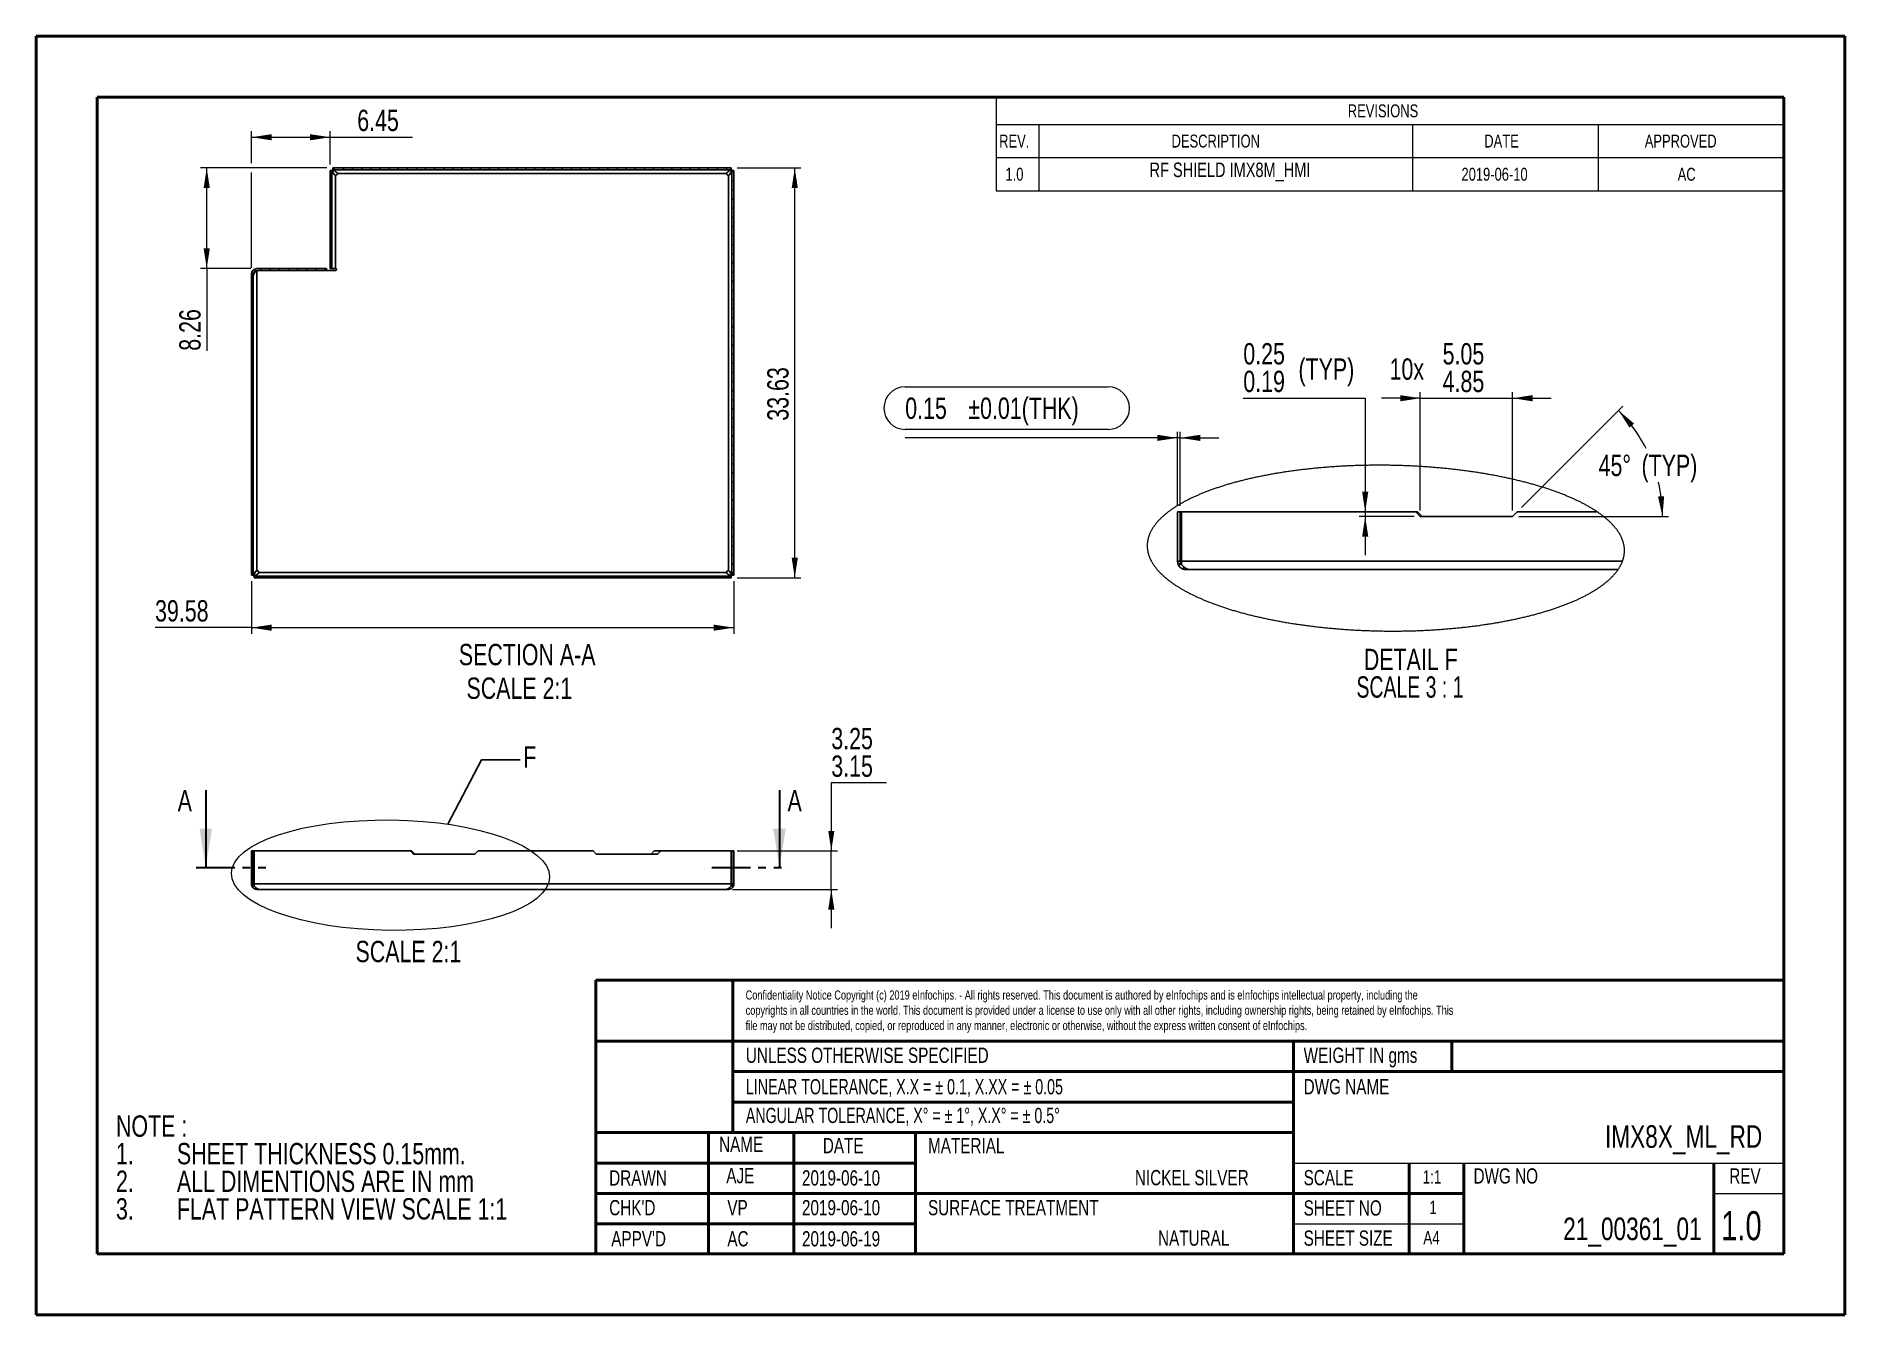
# Model space of a CAD drawing. Header units: millimetres. Extents: x 0 to 297, y 0 to 210.
import ezdxf

# ---------------------------------------------------------------- set-up
doc = ezdxf.new("R2010")
doc.units = ezdxf.units.MM
doc.linetypes.add('PHANTOM', pattern=[12.7, 6.35, -1.27, 1.27, -1.27, 1.27, -1.27])
doc.styles.add('SLDTEXTSTYLE0', font='TXT', dxfattribs={"width": 0.75})
doc.styles.add('SLDTEXTSTYLE1', font='TXT', dxfattribs={"width": 0.698864})
doc.styles.add('SLDTEXTSTYLE2', font='TXT', dxfattribs={"width": 0.697674})
doc.styles.add('SLDTEXTSTYLE3', font='TXT', dxfattribs={"width": 0.681818})
doc.dimstyles.new('SLDDIMSTYLE0', dxfattribs={"dimtxt": 3.5, "dimasz": 3.302, "dimexe": 0, "dimexo": 0.0625, "dimgap": 0.875, "dimtad": 0, "dimtih": 1, "dimtoh": 1, "dimlfac": 0.5, "dimrnd": 1e-09, "dimzin": 12, "dimdsep": 46, "dimtxsty": 'SLDTEXTSTYLE0', "dimsah": 1, "dimcen": 0.09, "dimadec": 0, "dimazin": 3, "dimlim": 1, "dimtp": 0.1, "dimtfac": 1, "dimtmove": 0, "dimatfit": 0, "dimfxl": 1, "dimfrac": 2, "dimtolj": 1, "dimtzin": 12, "dimarcsym": 0})
doc.dimstyles.new('SLDDIMSTYLE1', dxfattribs={"dimtxt": 0.18, "dimasz": 3.302, "dimexe": 0, "dimexo": 0.0625, "dimgap": 0, "dimtad": 0, "dimtih": 1, "dimtoh": 1, "dimdec": 0, "dimrnd": 1e-09, "dimzin": 0, "dimdsep": 46, "dimtxsty": 'Standard', "dimblk1": 'NONE', "dimblk2": 'NONE', "dimsah": 1, "dimcen": 0.09, "dimadec": 0, "dimazin": 0, "dimtfac": 3.302, "dimtdec": 0, "dimtofl": 0, "dimtmove": 0, "dimatfit": 3, "dimldrblk": 'NONE', "dimfxl": 1, "dimfrac": 2, "dimtolj": 1, "dimtzin": 0, "dimarcsym": 0})
doc.dimstyles.new('SLDDIMSTYLE2', dxfattribs={"dimtxt": 3.5, "dimasz": 3.302, "dimexe": 0, "dimexo": 0.0625, "dimgap": 0.875, "dimtad": 1, "dimlfac": 0.5, "dimrnd": 1e-09, "dimzin": 12, "dimdsep": 46, "dimtxsty": 'SLDTEXTSTYLE0', "dimsah": 1, "dimcen": 0.09, "dimadec": 0, "dimazin": 3, "dimtfac": 1, "dimtofl": 0, "dimtmove": 0, "dimatfit": 3, "dimfxl": 1, "dimfrac": 2, "dimtolj": 1, "dimtzin": 12, "dimarcsym": 0})
doc.dimstyles.new('SLDDIMSTYLE3', dxfattribs={"dimtxt": 3.5, "dimasz": 3.302, "dimexe": 0, "dimexo": 0.0625, "dimgap": 0.875, "dimtad": 0, "dimtih": 1, "dimtoh": 1, "dimdec": 4, "dimlfac": 0.333333, "dimzin": 12, "dimdsep": 46, "dimtxsty": 'SLDTEXTSTYLE0', "dimsah": 1, "dimcen": 0.09, "dimazin": 3, "dimtfac": 1, "dimtofl": 0, "dimtmove": 0, "dimatfit": 3, "dimfxl": 1, "dimfrac": 2, "dimtolj": 1, "dimtzin": 12, "dimarcsym": 0})
doc.dimstyles.new('SLDDIMSTYLE4', dxfattribs={"dimtxt": 3.5, "dimasz": 3.302, "dimexe": 0, "dimexo": 0.0625, "dimgap": 0.875, "dimtad": 1, "dimlfac": 0.333333, "dimrnd": 1e-09, "dimzin": 12, "dimdsep": 46, "dimtxsty": 'SLDTEXTSTYLE0', "dimsah": 1, "dimcen": 0.09, "dimadec": 0, "dimazin": 3, "dimlim": 1, "dimtm": 0.2, "dimtfac": 1, "dimtmove": 0, "dimatfit": 0, "dimfxl": 1, "dimfrac": 2, "dimtolj": 1, "dimtzin": 12, "dimarcsym": 0})
doc.dimstyles.new('SLDDIMSTYLE5', dxfattribs={"dimtxt": 3.5, "dimasz": 3.302, "dimexe": 0, "dimexo": 0.0625, "dimgap": 0.875, "dimtad": 0, "dimtih": 1, "dimtoh": 1, "dimlfac": 0.333333, "dimrnd": 1e-09, "dimdsep": 46, "dimtxsty": 'SLDTEXTSTYLE0', "dimsah": 1, "dimcen": 0.09, "dimadec": 0, "dimazin": 2, "dimlim": 1, "dimtm": 0.06, "dimtfac": 1, "dimtmove": 0, "dimatfit": 0, "dimfxl": 1, "dimfrac": 2, "dimtolj": 1, "dimarcsym": 0})
doc.dimstyles.new('SLDDIMSTYLE6', dxfattribs={"dimtxt": 3.5, "dimasz": 3.302, "dimexe": 0, "dimexo": 0.0625, "dimgap": 0.875, "dimtad": 1, "dimlfac": 0.333333, "dimrnd": 1e-09, "dimdsep": 46, "dimtxsty": 'SLDTEXTSTYLE0', "dimsah": 1, "dimcen": 0.09, "dimadec": 0, "dimazin": 2, "dimtol": 1, "dimtp": 0.01, "dimtm": 0.01, "dimtfac": 1, "dimtmove": 0, "dimatfit": 0, "dimfxl": 1, "dimfrac": 2, "dimtolj": 1, "dimarcsym": 0})

msp = doc.modelspace()

# ---------------------------------------------------------------- texts
at = {"color": 7, "linetype": 'Continuous', "lineweight": 0}
for s, insert, char_height, attachment_point, style in [('RF SHIELD IMX8M_HMI', (182.79735, 189.25342), 2.38125, 1, 'SLDTEXTSTYLE0'), ('SECTION A-A', (80.65776, 110.28764), 3.5, 2, 'SLDTEXTSTYLE0'), ('SCALE 2:1', (70.70432, 104.76937), 3.5, 1, 'SLDTEXTSTYLE0'), ('SCALE 2:1', (52.49008, 61.57031), 3.5, 1, 'SLDTEXTSTYLE0'), ('UNLESS OTHERWISE SPECIFIED', (116.55003, 44.04892), 2.5, 1, 'SLDTEXTSTYLE0'), ('WEIGHT IN gms', (208.08826, 44.04892), 2.5, 1, 'SLDTEXTSTYLE0'), ('LINEAR TOLERANCE, X.X = ± 0.1, X.XX = ± 0.05', (116.55003, 38.88854), 2.5, 1, 'SLDTEXTSTYLE1'), ('DWG NAME', (208.08826, 38.88854), 2.5, 1, 'SLDTEXTSTYLE0'), ('ANGULAR TOLERANCE, X° = ± 1°, X.X° = ± 0.5°', (116.55003, 34.17797), 2.5, 1, 'SLDTEXTSTYLE2'), ('IMX8X_ML_RD', (283.35428, 31.31467), 3.7041667, 3, 'SLDTEXTSTYLE0'), ('NAME', (112.15011, 29.43303), 2.5, 1, 'SLDTEXTSTYLE0'), ('DATE', (129.18263, 29.2212), 2.5, 1, 'SLDTEXTSTYLE0'), ('MATERIAL', (146.44174, 29.2212), 2.5, 1, 'SLDTEXTSTYLE0'), ('DRAWN', (94.12136, 23.92296), 2.5, 1, 'SLDTEXTSTYLE0'), ('AJE', (113.33535, 24.29627), 2.5, 1, 'SLDTEXTSTYLE0'), ('2019-06-10', (125.7582, 23.92296), 2.5, 1, 'SLDTEXTSTYLE0'), ('NICKEL SILVER', (180.40129, 23.97055), 2.5, 1, 'SLDTEXTSTYLE0'), ('SCALE', (208.08826, 23.97055), 2.5, 1, 'SLDTEXTSTYLE0'), ('1:1', (227.62401, 23.93892), 2.2, 1, 'SLDTEXTSTYLE0'), ('DWG NO', (235.97345, 24.24231), 2.5, 1, 'SLDTEXTSTYLE0'), ('REV', (277.94068, 24.24231), 2.5, 1, 'SLDTEXTSTYLE0'), ("CHK'D", (94.12136, 19.04401), 2.5, 1, 'SLDTEXTSTYLE0'), ('VP', (113.51349, 19.04401), 2.5, 1, 'SLDTEXTSTYLE0'), ('2019-06-10', (125.7582, 19.04401), 2.5, 1, 'SLDTEXTSTYLE0'), ('SURFACE TREATMENT', (146.44174, 19.04401), 2.5, 1, 'SLDTEXTSTYLE0'), ('SHEET NO', (208.08826, 18.99603), 2.5, 1, 'SLDTEXTSTYLE0'), ('1', (228.7085, 18.93842), 2.2, 1, 'SLDTEXTSTYLE0'), ('21_00361_01', (273.41064, 16.16718), 3.7041667, 3, 'SLDTEXTSTYLE0'), ('1.0', (276.6156, 17.21982), 4.7625, 1, 'SLDTEXTSTYLE0'), ("APPV'D", (94.46072, 13.94105), 2.5, 1, 'SLDTEXTSTYLE0'), ('AC', (113.51349, 13.94105), 2.5, 1, 'SLDTEXTSTYLE0'), ('2019-06-19', (125.7582, 13.94105), 2.5, 1, 'SLDTEXTSTYLE0'), ('NATURAL', (184.19404, 14.05049), 2.5, 1, 'SLDTEXTSTYLE0'), ('SHEET SIZE', (208.08826, 14.05049), 2.5, 1, 'SLDTEXTSTYLE0'), ('A4', (227.72683, 13.96584), 2.2, 1, 'SLDTEXTSTYLE0')]:
    msp.add_mtext(s, dxfattribs=dict(at, insert=insert, char_height=char_height, attachment_point=attachment_point, style=style))
at = {"color": 7, "linetype": 'Continuous', "lineweight": 18, "insert": (80.01095, 93.48574), "char_height": 3.5, "attachment_point": 1, "style": 'SLDTEXTSTYLE0'}
msp.add_mtext('F', dxfattribs=at)
at = {"color": 7, "linetype": 'Continuous', "char_height": 3.5, "attachment_point": 1, "style": 'SLDTEXTSTYLE0'}
for insert in [(23.30328, 86.31257), (123.38953, 86.31257)]:
    msp.add_mtext('A', dxfattribs=dict(at, insert=insert))

# ---------------------------------------------------------------- blocks, each defined once
blk = doc.blocks.new('SW_NOTE_0')
at = {"color": 0, "linetype": 'Continuous', "lineweight": 0, "char_height": 3.5, "attachment_point": 1, "style": 'SLDTEXTSTYLE0'}
for s, insert in [('NOTE :', (0, 4.51)), ('SHEET THICKNESS 0.15mm.', (10, -0.01)), ('1.', (0, -0.01)), ('2.', (0, -4.54)), ('ALL DIMENTIONS ARE IN mm', (10, -4.54)), ('3.', (0, -9.07)), ('FLAT PATTERN VIEW SCALE 1:1', (10, -9.07))]:
    blk.add_mtext(s, dxfattribs=dict(at, insert=insert))
blk = doc.blocks.new('SW_NOTE_1')
at = {"color": 0, "linetype": 'Continuous', "lineweight": 0, "char_height": 1.5, "attachment_point": 1, "style": 'SLDTEXTSTYLE0'}
for s, insert in [('Confidentiality Notice Copyright (c) 2019 eInfochips. - All rights reserved. This document is authored by eInfochips and is eInfochips intellectual property, including the', (0, 1.93)), ('copyrights in all countries in the world. This document is provided under a license to use only with all other rights, including ownership rights, being retained by eInfochips. This', (0, -0.57)), ('file may not be distributed, copied, or reproduced in any manner, electronic or otherwise, without the express written consent of eInfochips.', (0, -3.07))]:
    blk.add_mtext(s, dxfattribs=dict(at, insert=insert))
blk = doc.blocks.new('SW_TABLEANNOTATION_0')
at = {"color": 0, "linetype": 'Continuous', "lineweight": 18}
for p, q in [((0, 0), (0, -15.36)), ((129.29, 0), (0, 0)), ((129.29, -15.36), (129.29, 0)), ((0, -4.49), (129.29, -4.49)), ((6.99, -4.49), (6.99, -9.92)), ((68.33, -4.49), (68.33, -9.92)), ((98.81, -4.49), (98.81, -9.92)), ((0, -9.92), (129.29, -9.92)), ((6.99, -9.92), (6.99, -15.36)), ((68.33, -9.92), (68.33, -15.36)), ((98.81, -9.92), (98.81, -15.36)), ((0, -15.36), (129.29, -15.36))]:
    blk.add_line(p, q, dxfattribs=at)
at = {"color": 0, "linetype": 'Continuous', "lineweight": 18, "attachment_point": 1, "style": 'SLDTEXTSTYLE0'}
for s, insert, char_height in [('REVISIONS', (57.72, -1.19), 2.117), ('REV.', (0.5, -6.15), 2.117), ('DESCRIPTION', (28.8, -6.15), 2.1167), ('DATE', (80.12, -6.15), 2.117), ('APPROVED', (106.46, -6.15), 2.117), ('1.0', (1.54, -11.59), 2.117), ('2019-06-10', (76.38, -11.59), 2.117), ('AC', (111.86, -11.59), 2.117)]:
    blk.add_mtext(s, dxfattribs=dict(at, insert=insert, char_height=char_height))
blk = doc.blocks.new('_D')
at = {"color": 7, "linetype": 'Continuous', "lineweight": 18}
for p, q in [((139.62, 87.47), (130.57, 87.47)), ((130.57, 87.47), (130.57, 76.31)), ((115.13, 76.31), (131.57, 76.31)), ((130.57, 70.01), (130.57, 76.31)), ((114.37, 70.01), (131.57, 70.01)), ((130.57, 70.01), (130.57, 63.66))]:
    blk.add_line(p, q, dxfattribs=at)
for points in [[(130.57, 76.31), (131.08, 79.61), (130.07, 79.61)], [(130.57, 70.01), (130.07, 66.71), (131.08, 66.71)]]:
    blk.add_solid(points, dxfattribs=at)
at = {"color": 7, "linetype": 'Continuous', "lineweight": 18, "char_height": 3.5, "attachment_point": 1, "style": 'SLDTEXTSTYLE0'}
for s, insert in [('3.25', (130.57, 96.51)), ('3.15', (130.57, 91.98))]:
    blk.add_mtext(s, dxfattribs=dict(at, insert=insert))
blk = doc.blocks.new('_None')
blk = doc.blocks.new('_D_1')
at = {"color": 7, "linetype": 'Continuous', "lineweight": 18}
for p, q in [((35.42, 120.55), (35.42, 111.95)), ((114.57, 120.55), (114.57, 111.95)), ((35.42, 112.95), (19.59, 112.95)), ((35.42, 112.95), (114.57, 112.95))]:
    blk.add_line(p, q, dxfattribs=at)
for points in [[(35.42, 112.95), (38.72, 112.44), (38.72, 113.45)], [(114.57, 112.95), (111.27, 113.45), (111.27, 112.44)]]:
    blk.add_solid(points, dxfattribs=at)
at = {"color": 7, "linetype": 'Continuous', "lineweight": 18, "insert": (19.59, 117.46), "char_height": 3.5, "attachment_point": 1, "style": 'SLDTEXTSTYLE0'}
blk.add_mtext('39.58', dxfattribs=at)
blk = doc.blocks.new('_D_2')
at = {"color": 7, "linetype": 'Continuous', "lineweight": 18}
for p, q in [((115.13, 188.37), (125.57, 188.37)), ((124.57, 121.1), (124.57, 188.37)), ((115.13, 121.1), (125.57, 121.1))]:
    blk.add_line(p, q, dxfattribs=at)
for points in [[(124.57, 188.37), (124.07, 185.06), (125.08, 185.06)], [(124.57, 121.1), (125.08, 124.41), (124.07, 124.41)]]:
    blk.add_solid(points, dxfattribs=at)
at = {"color": 7, "linetype": 'Continuous', "lineweight": 18, "insert": (120.06, 146.9), "char_height": 3.5, "attachment_point": 1, "rotation": 90, "style": 'SLDTEXTSTYLE0'}
blk.add_mtext('33.63', dxfattribs=at)
blk = doc.blocks.new('_D_3')
at = {"color": 7, "linetype": 'Continuous', "lineweight": 18}
for p, q in [((47.76, 188.37), (27.07, 188.37)), ((28.07, 171.86), (28.07, 188.37)), ((35.32, 171.86), (27.07, 171.86)), ((28.07, 171.86), (28.07, 158.38))]:
    blk.add_line(p, q, dxfattribs=at)
for points in [[(28.07, 188.37), (27.56, 185.06), (28.58, 185.06)], [(28.07, 171.86), (28.58, 175.16), (27.56, 175.16)]]:
    blk.add_solid(points, dxfattribs=at)
at = {"color": 7, "linetype": 'Continuous', "lineweight": 18, "insert": (23.56, 158.38), "char_height": 3.5, "attachment_point": 1, "rotation": 90, "style": 'SLDTEXTSTYLE0'}
blk.add_mtext('8.26', dxfattribs=at)
blk = doc.blocks.new('_D_4')
at = {"color": 7, "linetype": 'Continuous', "lineweight": 18}
for p, q in [((35.42, 189.13), (35.42, 194.41)), ((35.42, 193.41), (48.32, 193.41)), ((48.32, 188.92), (48.32, 194.41)), ((48.32, 193.41), (61.82, 193.41)), ((35.42, 171.96), (35.42, 187.6))]:
    blk.add_line(p, q, dxfattribs=at)
for points in [[(35.42, 193.41), (38.72, 192.9), (38.72, 193.91)], [(48.32, 193.41), (45.02, 193.91), (45.02, 192.9)]]:
    blk.add_solid(points, dxfattribs=at)
at = {"color": 7, "linetype": 'Continuous', "lineweight": 18, "insert": (52.77, 197.92), "char_height": 3.5, "attachment_point": 1, "style": 'SLDTEXTSTYLE0'}
blk.add_mtext('6.45', dxfattribs=at)
blk = doc.blocks.new('_D_5')
at = {"color": 7, "linetype": 'Continuous', "lineweight": 18}
for p, q in [((243.85, 132.65), (260.48, 149.29)), ((243.39, 131.19), (267.98, 131.19))]:
    blk.add_line(p, q, dxfattribs=at)
for start, end in [(27.0145, 45), (0, 13.1918)]:
    blk.add_arc((242.39, 131.19), 24.58, start, end, dxfattribs=at)
for points in [[(259.77, 148.58), (261.57, 145.76), (262.33, 146.43)], [(266.98, 131.19), (267.26, 134.52), (266.25, 134.46)]]:
    blk.add_solid(points, dxfattribs=at)
at = {"color": 7, "linetype": 'Continuous', "lineweight": 18, "char_height": 3.5, "attachment_point": 1, "style": 'SLDTEXTSTYLE0'}
for s, insert in [('45°', (256.5, 141.32)), ('(TYP)', (263.54, 141.32))]:
    blk.add_mtext(s, dxfattribs=dict(at, insert=insert))
blk = doc.blocks.new('_D_6')
at = {"color": 7, "linetype": 'Continuous', "lineweight": 18}
for p, q in [((227.24, 132.19), (227.24, 151.59)), ((242.39, 132.19), (242.39, 151.59)), ((227.24, 150.59), (220.89, 150.59)), ((227.24, 150.59), (242.39, 150.59)), ((242.39, 150.59), (248.74, 150.59))]:
    blk.add_line(p, q, dxfattribs=at)
for points in [[(227.24, 150.59), (223.94, 151.1), (223.94, 150.08)], [(242.39, 150.59), (245.69, 150.08), (245.69, 151.1)]]:
    blk.add_solid(points, dxfattribs=at)
at = {"color": 7, "linetype": 'Continuous', "lineweight": 18, "char_height": 3.5, "attachment_point": 1, "style": 'SLDTEXTSTYLE0'}
for s, insert in [('5.05', (230.9, 159.63)), ('10x', (222.19, 157.12)), ('4.85', (230.9, 155.1))]:
    blk.add_mtext(s, dxfattribs=dict(at, insert=insert))
blk = doc.blocks.new('_D_7')
at = {"color": 7, "linetype": 'Continuous', "lineweight": 18}
for p, q in [((198.19, 150.59), (218.19, 150.59)), ((218.19, 150.59), (218.19, 131.94)), ((226.24, 131.19), (217.19, 131.19)), ((218.19, 131.94), (218.19, 131.19)), ((218.19, 131.19), (218.19, 124.84))]:
    blk.add_line(p, q, dxfattribs=at)
for points in [[(218.19, 131.94), (218.7, 135.25), (217.69, 135.25)], [(218.19, 131.19), (217.69, 127.89), (218.7, 127.89)]]:
    blk.add_solid(points, dxfattribs=at)
at = {"color": 7, "linetype": 'Continuous', "lineweight": 18, "char_height": 3.5, "attachment_point": 1, "style": 'SLDTEXTSTYLE0'}
for s, insert in [('0.25', (198.19, 159.63)), ('0.19', (198.19, 155.1)), ('(TYP)', (207.24, 157.12))]:
    blk.add_mtext(s, dxfattribs=dict(at, insert=insert))
blk = doc.blocks.new('_D_8')
at = {"color": 7, "linetype": 'Continuous', "lineweight": 18}
for p, q in [((142.7, 152.46), (176.03, 152.46)), ((176.03, 145.48), (142.7, 145.48)), ((187.37, 144.09), (142.7, 144.09)), ((187.37, 132.94), (187.37, 145.09)), ((187.82, 144.09), (187.37, 144.09)), ((187.82, 132.94), (187.82, 145.09)), ((187.82, 144.09), (194.17, 144.09))]:
    blk.add_line(p, q, dxfattribs=at)
for centre, start, end in [((142.7, 148.97), 90, 270), ((176.03, 148.97), 270, 90)]:
    blk.add_arc(centre, 3.49, start, end, dxfattribs=at)
for points in [[(187.37, 144.09), (184.07, 144.59), (184.07, 143.58)], [(187.82, 144.09), (191.12, 143.58), (191.12, 144.59)]]:
    blk.add_solid(points, dxfattribs=at)
at = {"color": 7, "linetype": 'Continuous', "lineweight": 18, "char_height": 3.5, "attachment_point": 1, "style": 'SLDTEXTSTYLE0'}
for s, insert in [('0.15', (142.7, 150.7)), ('±0.01(THK)', (153.06, 150.7))]:
    blk.add_mtext(s, dxfattribs=dict(at, insert=insert))
blk = doc.blocks.new('SW_NOTE_2')
at = {"color": 0, "linetype": 'Continuous', "lineweight": 0, "char_height": 3.5, "attachment_point": 2}
for s, insert, style in [('DETAIL F', (9.02, 4.51), 'SLDTEXTSTYLE0'), ('SCALE 3 : 1', (8.89, -0.01), 'SLDTEXTSTYLE3')]:
    blk.add_mtext(s, dxfattribs=dict(at, insert=insert, style=style))

# ---------------------------------------------------------------- dimensions: what is measured, and where the dimension line sits
at = {"color": 7, "linetype": 'Continuous', "lineweight": 18}
for base, p1, p2, picture, middle in [((48.31986, 193.40502), (35.41666, 170.95636), (48.31986, 187.92494), '_D_4', (57.29131, 193.40502)), ((114.57324, 112.9458), (35.41666, 121.54618), (114.57324, 121.54618), '_D_1', (25.41161, 112.9458))]:
    dim = msp.add_linear_dim(base=base, p1=p1, p2=p2, dimstyle='SLDDIMSTYLE2', dxfattribs=at)
    dim.commit()
    dim.dimension.update_dxf_attribs({"geometry": picture, "text_midpoint": middle, "dimtype": 160})
for base, p1, p2, dimstyle, picture, middle in [((28.068214904, 188.3663579824), (36.3166602788, 171.8563579824), (48.7612816556, 188.3663579824), 'SLDDIMSTYLE2', '_D_3', (28.068214904, 162.9063897831)), ((124.57324, 188.36636), (114.13182, 121.10476), (114.13182, 188.36636), 'SLDDIMSTYLE2', '_D_2', (124.57324, 152.71974)), ((130.57329, 76.31257), (113.37324, 70.01257), (114.13182, 76.31257), 'SLDDIMSTYLE0', '_D', (130.57329, 91.99503))]:
    dim = msp.add_linear_dim(base=base, p1=p1, p2=p2, angle=90, dimstyle=dimstyle, dxfattribs=at)
    dim.commit()
    dim.dimension.update_dxf_attribs({"geometry": picture, "text_midpoint": middle, "dimtype": 160})
dim = msp.add_linear_dim(base=(218.1947, 131.19486), p1=(226.49067, 131.94486), p2=(227.24067, 131.19486), angle=90, text='<>(TYP)', dimstyle='SLDDIMSTYLE5', dxfattribs=at)
dim.commit()
dim.dimension.update_dxf_attribs({"geometry": '_D_7', "text_midpoint": (218.1947, 155.11566), "dimtype": 160})
for base, p1, p2, text, dimstyle, picture, middle in [((242.39067, 150.58998), (227.24067, 131.19486), (242.39067, 131.19486), '10x <>', 'SLDDIMSTYLE4', '_D_6', (231.07164, 150.58998)), ((187.37037, 144.08549), (187.82037, 131.94486), (187.37037, 131.94486), '<>(THK)', 'SLDDIMSTYLE6', '_D_8', (159.36279, 144.08549))]:
    dim = msp.add_linear_dim(base=base, p1=p1, p2=p2, text=text, dimstyle=dimstyle, dxfattribs=at)
    dim.commit()
    dim.dimension.update_dxf_attribs({"geometry": picture, "text_midpoint": middle, "dimtype": 160})
dim = msp.add_angular_dim_2l(base=(266.81258, 134.0188), line1=((227.24067, 131.19486), (242.39067, 131.19486)), line2=((243.14067, 131.94486), (242.39067, 131.19486)), text='<>(TYP)', dimstyle='SLDDIMSTYLE3', dxfattribs=at)
dim.commit()
dim.dimension.update_dxf_attribs({"geometry": '_D_5', "text_midpoint": (265.49988, 139.58347), "dimtype": 162})

# ---------------------------------------------------------------- hatches: boundary and pattern name
at = {"linetype": 'Continuous', "lineweight": 18}
h = msp.add_hatch(dxfattribs=at)
h.set_pattern_fill('ANSI31', scale=0.333333, style=0)
h.paths.add_polyline_path([(48.61986, 171.85636), (48.61986, 187.92494), (48.31986, 187.92494), (48.31986, 171.85636)], flags=0)
h = msp.add_hatch(dxfattribs=at)
h.set_pattern_fill('ANSI31', scale=0.333333, style=0)
h.paths.add_polyline_path([(48.76128, 188.06636), (114.13182, 188.06636), (114.13182, 188.36636), (48.76128, 188.36636)], flags=0)
h = msp.add_hatch(dxfattribs=at)
h.set_pattern_fill('ANSI31', scale=0.333333, style=0)
h.paths.add_polyline_path([(114.27324, 187.92494), (114.27324, 121.54618), (114.57324, 121.54618), (114.57324, 187.92494)], flags=0)
h = msp.add_hatch(dxfattribs=at)
h.set_pattern_fill('ANSI31', scale=0.333333, style=0)
edge = h.paths.add_edge_path(flags=0)
edge.add_line((35.41666, 121.54618), (35.71666, 121.54618))
edge.add_line((35.71666, 121.54618), (35.71666, 170.95636))
edge.add_arc((36.31666, 170.95636), 0.6, 90, 180, ccw=False)
edge.add_line((36.31666, 171.55636), (47.71666, 171.55636))
edge.add_line((47.71666, 171.55636), (47.71666, 171.85636))
edge.add_line((47.71666, 171.85636), (36.31666, 171.85636))
edge.add_arc((36.31666, 170.95636), 0.9, 90, 180)
edge.add_line((35.41666, 170.95636), (35.41666, 121.54618))
h = msp.add_hatch(dxfattribs=at)
h.set_pattern_fill('ANSI31', scale=0.333333, style=0)
h.paths.add_polyline_path([(114.13182, 121.40476), (35.85808, 121.40476), (35.85808, 121.10476), (114.13182, 121.10476)], flags=0)

# ---------------------------------------------------------------- linework, layer by layer
at = {"color": 7, "linetype": 'Continuous', "lineweight": 50}
for p, q in [((0.07884, 0.21478), (0.07884, 209.98711)), ((0.07884, 209.98711), (296.90716, 209.98711)), ((296.90716, 0.21478), (296.90716, 209.98711)), ((10.07884, 10.21478), (10.07884, 199.98711)), ((10.07884, 199.98711), (286.90716, 199.98711)), ((286.90716, 199.98711), (286.90716, 10.21478)), ((91.90716, 55.12093), (286.90716, 55.12093)), ((91.90716, 55.12093), (91.90716, 10.12093)), ((114.40716, 55.12093), (114.40716, 30.12538)), ((91.93914, 45.12093), (286.90716, 45.12093)), ((206.40395, 45.12093), (206.40716, 10.21478)), ((232.40395, 45.12093), (232.40395, 40.12093)), ((114.40716, 40.12093), (286.90716, 40.12093)), ((114.40716, 35.12093), (206.40487, 35.12093)), ((91.93914, 30.12093), (206.40533, 30.1436)), ((110.42821, 30.12459), (110.40716, 10.21478)), ((124.40716, 30.13679), (124.40716, 10.21478)), ((144.40716, 30.14558), (144.40716, 10.21478)), ((91.93914, 25.12093), (144.40716, 25.12093)), ((225.40716, 25.12093), (225.40716, 10.21478)), ((234.40716, 25.12093), (234.40716, 10.21478)), ((275.40716, 25.12093), (275.40716, 10.21478)), ((91.93914, 20.12093), (234.40716, 20.12093)), ((91.93914, 15.12093), (144.40716, 15.12093)), ((10.07884, 10.21478), (286.90716, 10.21478)), ((286.90716, 10.21478), (262.81663, 10.21478)), ((0.07884, 0.21478), (296.90716, 0.21478))]:
    msp.add_line(p, q, dxfattribs=at)
at = {"color": 7, "linetype": 'Continuous', "lineweight": 25}
for p, q in [((48.61986, 187.92494), (48.31986, 187.92494)), ((48.31986, 171.85636), (48.31986, 187.92494)), ((48.61986, 171.85636), (48.61986, 187.92494)), ((48.76128, 188.06636), (48.76128, 188.36636)), ((48.76128, 188.36636), (114.13182, 188.36636)), ((48.76128, 188.06636), (114.13182, 188.06636)), ((49.21986, 171.85636), (49.21986, 187.16636)), ((49.51986, 187.46636), (113.37324, 187.46636)), ((113.67324, 187.16636), (113.67324, 122.30476)), ((114.13182, 188.06636), (114.13182, 188.36636)), ((114.27324, 187.92494), (114.27324, 121.54618)), ((114.27324, 187.92494), (114.57324, 187.92494)), ((114.57324, 187.92494), (114.57324, 121.54618)), ((35.41666, 170.95636), (35.41666, 121.54618)), ((35.71666, 170.95636), (35.71666, 121.54618)), ((47.71666, 171.85636), (36.31666, 171.85636)), ((47.71666, 171.55636), (36.31666, 171.55636)), ((36.31666, 122.30476), (36.31666, 171.55636)), ((47.71666, 171.55636), (47.71666, 171.85636)), ((49.21986, 171.55636), (47.71666, 171.55636)), ((48.31986, 171.85636), (48.61986, 171.85636)), ((48.61986, 171.85636), (49.21986, 171.85636)), ((187.82037, 131.94486), (187.37037, 131.94486)), ((187.37037, 131.94486), (187.37037, 123.84486)), ((187.82037, 123.84486), (187.82037, 131.94486)), ((188.0325, 131.94486), (187.82037, 131.94486)), ((188.0325, 131.94486), (226.49067, 131.94486)), ((188.0325, 123.84486), (188.0325, 131.94486)), ((227.24067, 131.19486), (226.49067, 131.94486)), ((226.79067, 131.94486), (226.49067, 131.94486)), ((227.54067, 131.19486), (226.79067, 131.94486)), ((227.24067, 131.19486), (242.39067, 131.19486)), ((242.39067, 131.19486), (243.14067, 131.94486)), ((243.14067, 131.94486), (256.28272, 131.94486)), ((113.37324, 122.00476), (36.61666, 122.00476)), ((187.37037, 123.84486), (187.82037, 123.84486)), ((187.47364, 123.32702), (187.37037, 123.84486)), ((187.47364, 123.32702), (187.88921, 123.49964)), ((187.52783, 123.21212), (187.47364, 123.32702)), ((187.52783, 123.21212), (187.92534, 123.42304)), ((187.88921, 123.49964), (187.82037, 123.84486)), ((187.96057, 123.84486), (187.85613, 124.16306)), ((187.87367, 123.84486), (187.96057, 123.84486)), ((187.92534, 123.42304), (187.88921, 123.49964)), ((188.02013, 123.84486), (187.96057, 123.84486)), ((260.41637, 123.84486), (188.0325, 123.84486)), ((188.0325, 123.84486), (188.0325, 123.32702)), ((188.0325, 123.32702), (188.13841, 123.21212)), ((188.3436, 122.5485), (188.46919, 122.98062)), ((188.72036, 122.49486), (188.72036, 122.72462)), ((189.17037, 122.49486), (188.72036, 122.49486)), ((259.70366, 122.49486), (189.17037, 122.49486)), ((35.71666, 121.54618), (35.41666, 121.54618)), ((35.85808, 121.40476), (35.85808, 121.10476)), ((114.13182, 121.40476), (35.85808, 121.40476)), ((114.13182, 121.10476), (35.85808, 121.10476)), ((114.13182, 121.40476), (114.13182, 121.10476)), ((114.27324, 121.54618), (114.57324, 121.54618)), ((35.71666, 76.31257), (35.41666, 76.31257)), ((35.41666, 76.31257), (35.41666, 70.91257)), ((35.71666, 70.91257), (35.71666, 76.31257)), ((35.85808, 76.31257), (35.71666, 76.31257)), ((35.85808, 76.31257), (61.49686, 76.31257)), ((35.85808, 70.91257), (35.85808, 76.31257)), ((61.99686, 75.81257), (61.49686, 76.31257)), ((61.69686, 76.31257), (61.49686, 76.31257)), ((62.19686, 75.81257), (61.69686, 76.31257)), ((61.99686, 75.81257), (72.09686, 75.81257)), ((72.09686, 75.81257), (72.59686, 76.31257)), ((72.59686, 76.31257), (91.46886, 76.31257)), ((91.96886, 75.81257), (91.46886, 76.31257)), ((91.96886, 75.81257), (102.06886, 75.81257)), ((101.49886, 76.31257), (100.99886, 75.81257)), ((102.56886, 76.31257), (101.49886, 76.31257)), ((102.06886, 75.81257), (102.56886, 76.31257)), ((102.56886, 76.31257), (114.13182, 76.31257)), ((114.13182, 70.91257), (114.13182, 76.31257)), ((114.27324, 76.31257), (114.57324, 76.31257)), ((114.27324, 70.91257), (114.27324, 76.31257)), ((114.57324, 70.91257), (114.57324, 76.31257)), ((35.41666, 70.91257), (35.71666, 70.91257)), ((35.4855, 70.56734), (35.76256, 70.68242)), ((35.52163, 70.49074), (35.78664, 70.63135)), ((35.75219, 70.91257), (35.81013, 70.91257)), ((35.84984, 70.91257), (35.81013, 70.91257)), ((114.13182, 70.91257), (35.85808, 70.91257)), ((36.06548, 70.04833), (36.1492, 70.33641)), ((36.31666, 70.01257), (36.31666, 70.16574)), ((36.61666, 70.01257), (36.31666, 70.01257)), ((113.37324, 70.01257), (36.61666, 70.01257)), ((113.67324, 70.01257), (113.37324, 70.01257)), ((113.67324, 70.01257), (113.67324, 70.16574)), ((113.92442, 70.04833), (113.8407, 70.33641)), ((114.46827, 70.49074), (114.20326, 70.63135)), ((114.5044, 70.56734), (114.22735, 70.68242)), ((114.57324, 70.91257), (114.27324, 70.91257))]:
    msp.add_line(p, q, dxfattribs=at)
at = {"color": 7, "linetype": 'Continuous', "lineweight": 35}
for p, q in [((27.91221, 86.31257), (27.91221, 73.61257)), ((122.0727, 86.31257), (122.0727, 73.61257))]:
    msp.add_line(p, q, dxfattribs=at)
at = {"color": 7, "linetype": 'PHANTOM', "lineweight": 35}
for p, q in [((26.32471, 73.61257), (39.03106, 73.61257)), ((110.9602, 73.61257), (123.6602, 73.61257))]:
    msp.add_line(p, q, dxfattribs=at)
at = {"color": 7, "linetype": 'Continuous', "lineweight": 18}
for p, q in [((206.40579, 25.12093), (286.90716, 25.12093)), ((275.40716, 20.12093), (286.90716, 20.12093)), ((206.40671, 15.12093), (234.40716, 15.12093))]:
    msp.add_line(p, q, dxfattribs=at)
at = {"color": 7, "linetype": 'Continuous', "lineweight": 18, "flags": 128}
msp.add_lwpolyline([(260.74338, 125.49217), (260.74425, 125.54367), (260.74451, 125.61892), (260.74358, 125.69418), (260.74144, 125.76945), (260.73811, 125.84473), (260.73357, 125.92001), (260.72783, 125.99529), (260.7209, 126.07058), (260.71277, 126.14586), (260.70344, 126.22113), (260.6929, 126.2964), (260.68118, 126.37166), (260.66825, 126.44691), (260.65412, 126.52214), (260.6388, 126.59736), (260.62228, 126.67256), (260.60456, 126.74774), (260.58565, 126.8229), (260.56555, 126.89803), (260.54425, 126.97313), (260.52176, 127.0482), (260.49807, 127.12324), (260.47319, 127.19825), (260.44712, 127.27322), (260.41986, 127.34814), (260.3914, 127.42303), (260.36176, 127.49788), (260.33093, 127.57268), (260.29892, 127.64742), (260.26571, 127.72212), (260.23133, 127.79677), (260.19575, 127.87136), (260.159, 127.94589), (260.12106, 128.02037), (260.08194, 128.09478), (260.04165, 128.16913), (260.00017, 128.24341), (259.95752, 128.31762), (259.91369, 128.39176), (259.86869, 128.46582), (259.82251, 128.53981), (259.77516, 128.61373), (259.72664, 128.68756), (259.67695, 128.76131), (259.6261, 128.83497), (259.57408, 128.90855), (259.5209, 128.98204), (259.46655, 129.05544), (259.41104, 129.12874), (259.35438, 129.20195), (259.29655, 129.27506), (259.23757, 129.34807), (259.17744, 129.42097), (259.11615, 129.49377), (259.05372, 129.56647), (258.99014, 129.63905), (258.92541, 129.71152), (258.85953, 129.78388), (258.79252, 129.85612), (258.72436, 129.92825), (258.65507, 130.00025), (258.58464, 130.07213), (258.51307, 130.14389), (258.44038, 130.21552), (258.36655, 130.28702), (258.2916, 130.35838), (258.21553, 130.42962), (258.13833, 130.50071), (258.06001, 130.57167), (257.98057, 130.64249), (257.90002, 130.71317), (257.81835, 130.7837), (257.73558, 130.85409), (257.6517, 130.92433), (257.56671, 130.99441), (257.48062, 131.06434), (257.39343, 131.13412), (257.30514, 131.20374), (257.21576, 131.2732), (257.12529, 131.3425), (257.03372, 131.41163), (256.94108, 131.4806), (256.84734, 131.5494), (256.75253, 131.61803), (256.65664, 131.68649), (256.55967, 131.75477), (256.46164, 131.82288), (256.36253, 131.89081), (256.28272, 131.94486), (256.1817, 132.01246), (256.07962, 132.07988), (255.97648, 132.14711), (255.87229, 132.21415), (255.76705, 132.281), (255.66076, 132.34766), (255.55343, 132.41413), (255.44506, 132.4804), (255.33565, 132.54646), (255.2252, 132.61233), (255.11373, 132.678), (255.00122, 132.74346), (254.8877, 132.80871), (254.77315, 132.87376), (254.65758, 132.93859), (254.54101, 133.00321), (254.42342, 133.06762), (254.30482, 133.13181), (254.18523, 133.19578), (254.06463, 133.25953), (253.94304, 133.32306), (253.82046, 133.38636), (253.69689, 133.44944), (253.57233, 133.51229), (253.4468, 133.5749), (253.32029, 133.63729), (253.19281, 133.69944), (253.06435, 133.76136), (252.93494, 133.82303), (252.80456, 133.88447), (252.67323, 133.94567), (252.54094, 134.00662), (252.4077, 134.06733), (252.27352, 134.12778), (252.13841, 134.18799), (252.00235, 134.24795), (251.86536, 134.30766), (251.72744, 134.36711), (251.5886, 134.4263), (251.44885, 134.48524), (251.30817, 134.54392), (251.16659, 134.60233), (251.0241, 134.66048), (250.8807, 134.71837), (250.73641, 134.77598), (250.59123, 134.83333), (250.44515, 134.89041), (250.29819, 134.94721), (250.15036, 135.00375), (250.00164, 135.06), (249.85206, 135.11598), (249.70161, 135.17167), (249.5503, 135.22709), (249.39813, 135.28222), (249.24511, 135.33707), (249.09124, 135.39163), (248.93653, 135.44591), (248.78098, 135.49989), (248.6246, 135.55359), (248.46739, 135.60699), (248.30935, 135.66009), (248.1505, 135.7129), (247.99083, 135.76541), (247.83035, 135.81763), (247.66907, 135.86954), (247.50699, 135.92115), (247.34411, 135.97245), (247.18045, 136.02345), (247.016, 136.07414), (246.85077, 136.12453), (246.68477, 136.1746), (246.518, 136.22436), (246.35046, 136.27381), (246.18217, 136.32294), (246.01312, 136.37175), (245.84332, 136.42025), (245.67278, 136.46843), (245.5015, 136.51629), (245.32949, 136.56382), (245.15675, 136.61103), (244.98329, 136.65792), (244.80911, 136.70448), (244.63422, 136.75071), (244.45863, 136.79661), (244.28233, 136.84218), (244.10534, 136.88742), (243.92765, 136.93232), (243.74929, 136.97689), (243.57024, 137.02112), (243.39052, 137.06502), (243.21013, 137.10857), (243.02908, 137.15179), (242.84737, 137.19466), (242.66501, 137.23719), (242.482, 137.27937), (242.29836, 137.32121), (242.11408, 137.36271), (241.92916, 137.40385), (241.74363, 137.44464), (241.55748, 137.48509), (241.37072, 137.52518), (241.18335, 137.56492), (240.99537, 137.6043), (240.80681, 137.64333), (240.61765, 137.682), (240.42792, 137.72031), (240.2376, 137.75827), (240.04671, 137.79586), (239.85526, 137.83309), (239.66325, 137.86996), (239.47068, 137.90646), (239.27757, 137.9426), (239.08391, 137.97838), (238.88972, 138.01378), (238.69499, 138.04882), (238.49975, 138.08349), (238.30398, 138.11779), (238.1077, 138.15171), (237.91092, 138.18527), (237.71363, 138.21845), (237.51585, 138.25126), (237.31758, 138.28369), (237.11883, 138.31574), (236.91961, 138.34742), (236.71991, 138.37871), (236.51975, 138.40963), (236.31914, 138.44017), (236.11807, 138.47033), (235.91655, 138.5001), (235.7146, 138.52949), (235.51221, 138.5585), (235.3094, 138.58712), (235.10616, 138.61536), (234.90251, 138.64321), (234.69846, 138.67067), (234.494, 138.69774), (234.28915, 138.72443), (234.0839, 138.75072), (233.87827, 138.77663), (233.67227, 138.80214), (233.4659, 138.82726), (233.25916, 138.85199), (233.05206, 138.87632), (232.84461, 138.90026), (232.63682, 138.9238), (232.42869, 138.94694), (232.22023, 138.96969), (232.01144, 138.99204), (231.80233, 139.014), (231.59291, 139.03555), (231.38318, 139.0567), (231.17315, 139.07746), (230.96282, 139.09781), (230.75221, 139.11776), (230.54132, 139.13731), (230.33016, 139.15646), (230.11872, 139.17521), (229.90703, 139.19354), (229.69507, 139.21148), (229.48287, 139.22901), (229.27043, 139.24614), (229.05776, 139.26286), (228.84485, 139.27917), (228.63172, 139.29507), (228.41837, 139.31057), (228.20482, 139.32566), (227.99106, 139.34034), (227.77711, 139.35461), (227.56296, 139.36848), (227.34864, 139.38193), (227.13413, 139.39497), (226.91946, 139.40761), (226.70462, 139.41983), (226.48963, 139.43164), (226.27448, 139.44304), (226.0592, 139.45402), (225.84377, 139.4646), (225.62821, 139.47476), (225.41253, 139.48451), (225.19673, 139.49384), (224.98083, 139.50276), (224.76481, 139.51127), (224.5487, 139.51936), (224.3325, 139.52704), (224.11622, 139.5343), (223.89985, 139.54115), (223.68342, 139.54759), (223.46692, 139.5536), (223.25036, 139.55921), (223.03375, 139.5644), (222.8171, 139.56917), (222.60041, 139.57352), (222.38369, 139.57746), (222.16694, 139.58099), (221.95018, 139.58409), (221.73341, 139.58678), (221.51663, 139.58906), (221.29985, 139.59092), (221.08308, 139.59236), (220.86632, 139.59338), (220.64959, 139.59399), (220.43289, 139.59418), (220.21622, 139.59395), (219.99959, 139.59331), (219.78302, 139.59225), (219.56649, 139.59078), (219.35003, 139.58889), (219.13364, 139.58658), (218.91732, 139.58385), (218.70108, 139.58071), (218.48494, 139.57715), (218.26888, 139.57318), (218.05293, 139.56879), (217.83709, 139.56398), (217.62136, 139.55876), (217.40575, 139.55312), (217.19027, 139.54707), (216.97492, 139.5406), (216.75972, 139.53372), (216.54466, 139.52642), (216.32976, 139.51871), (216.11502, 139.51058), (215.90045, 139.50204), (215.68605, 139.49308), (215.47183, 139.48371), (215.2578, 139.47393), (215.04396, 139.46374), (214.83032, 139.45313), (214.61689, 139.44211), (214.40367, 139.43068), (214.19067, 139.41883), (213.9779, 139.40658), (213.76536, 139.39391), (213.55306, 139.38083), (213.34101, 139.36735), (213.12921, 139.35345), (212.91767, 139.33914), (212.70639, 139.32443), (212.49539, 139.3093), (212.28466, 139.29377), (212.07422, 139.27783), (211.86407, 139.26149), (211.65422, 139.24473), (211.44467, 139.22758), (211.23543, 139.21001), (211.02651, 139.19204), (210.81791, 139.17367), (210.60965, 139.15489), (210.40172, 139.13571), (210.19413, 139.11613), (209.98689, 139.09614), (209.78, 139.07576), (209.57348, 139.05497), (209.36733, 139.03378), (209.16155, 139.01219), (208.95615, 138.99021), (208.75113, 138.96782), (208.54651, 138.94504), (208.34229, 138.92186), (208.13848, 138.89829), (207.93507, 138.87432), (207.73209, 138.84995), (207.52953, 138.82519), (207.3274, 138.80004), (207.1257, 138.7745), (206.92445, 138.74856), (206.72365, 138.72224), (206.5233, 138.69552), (206.32341, 138.66841), (206.124, 138.64092), (205.92505, 138.61304), (205.72659, 138.58477), (205.52861, 138.55612), (205.33112, 138.52708), (205.13413, 138.49765), (204.93765, 138.46785), (204.74167, 138.43766), (204.54621, 138.40709), (204.35127, 138.37614), (204.15686, 138.34481), (203.96299, 138.3131), (203.76965, 138.28102), (203.57686, 138.24855), (203.38462, 138.21572), (203.19294, 138.18251), (203.00182, 138.14892), (202.81128, 138.11496), (202.6213, 138.08063), (202.43191, 138.04593), (202.2431, 138.01086), (202.05489, 137.97543), (201.86728, 137.93962), (201.68026, 137.90345), (201.49386, 137.86692), (201.30808, 137.83002), (201.12291, 137.79276), (200.93837, 137.75514), (200.75447, 137.71715), (200.5712, 137.67881), (200.38858, 137.64011), (200.2066, 137.60105), (200.02528, 137.56164), (199.84462, 137.52187), (199.66463, 137.48175), (199.48531, 137.44128), (199.30666, 137.40046), (199.1287, 137.35928), (198.95143, 137.31776), (198.77484, 137.2759), (198.59896, 137.23368), (198.42378, 137.19112), (198.24931, 137.14822), (198.07556, 137.10498), (197.90253, 137.0614), (197.73022, 137.01747), (197.55865, 136.97321), (197.3878, 136.92862), (197.2177, 136.88369), (197.04835, 136.83842), (196.87975, 136.79282), (196.7119, 136.74689), (196.54482, 136.70064), (196.3785, 136.65405), (196.21296, 136.60714), (196.04819, 136.5599), (195.88421, 136.51234), (195.72101, 136.46445), (195.5586, 136.41625), (195.397, 136.36773), (195.23619, 136.31888), (195.07619, 136.26973), (194.91701, 136.22025), (194.75864, 136.17047), (194.60109, 136.12037), (194.44437, 136.06996), (194.28848, 136.01924), (194.13343, 135.96822), (193.97922, 135.91689), (193.82585, 135.86525), (193.67333, 135.81332), (193.52168, 135.76108), (193.37088, 135.70854), (193.22093, 135.65571), (193.07187, 135.60258), (192.92367, 135.54915), (192.77636, 135.49544), (192.62992, 135.44143), (192.48438, 135.38713), (192.33972, 135.33254), (192.19596, 135.27767), (192.0531, 135.22251), (191.91115, 135.16708), (191.7701, 135.11135), (191.62997, 135.05535), (191.49076, 134.99908), (191.35246, 134.94252), (191.21509, 134.8857), (191.07866, 134.8286), (190.94316, 134.77123), (190.80859, 134.71359), (190.67498, 134.65568), (190.5423, 134.59751), (190.41058, 134.53907), (190.27982, 134.48037), (190.15, 134.42142), (190.02117, 134.3622), (189.89329, 134.30273), (189.76638, 134.243), (189.64045, 134.18302), (189.51549, 134.12279), (189.39152, 134.06231), (189.26854, 134.00158), (189.14654, 133.94061), (189.02554, 133.87939), (188.90553, 133.81794), (188.78653, 133.75624), (188.66853, 133.69431), (188.55154, 133.63214), (188.43557, 133.56973), (188.3206, 133.50709), (188.20666, 133.44423), (188.09374, 133.38113), (187.98185, 133.31781), (187.87098, 133.25426), (187.76115, 133.19049), (187.65235, 133.1265), (187.5446, 133.0623), (187.43788, 132.99787), (187.33222, 132.93323), (187.2276, 132.86838), (187.12403, 132.80332), (187.02152, 132.73805), (186.92007, 132.67257), (186.81968, 132.60689), (186.72036, 132.541), (186.6221, 132.47492), (186.52492, 132.40863), (186.42881, 132.34215), (186.33378, 132.27548), (186.23982, 132.20861), (186.14695, 132.14155), (186.05517, 132.07431), (185.96447, 132.00687), (185.87486, 131.93926), (185.78636, 131.87146), (185.69894, 131.80348), (185.61262, 131.73532), (185.52741, 131.66699), (185.4433, 131.59848), (185.36029, 131.5298), (185.2784, 131.46095), (185.19763, 131.39194), (185.11796, 131.32276), (185.03941, 131.25341), (184.96198, 131.18391), (184.88568, 131.11424), (184.8105, 131.04442), (184.73644, 130.97444), (184.66352, 130.90431), (184.59172, 130.83403), (184.52106, 130.76361), (184.45153, 130.69303), (184.38314, 130.62232), (184.31589, 130.55146), (184.24979, 130.48046), (184.18482, 130.40932), (184.121, 130.33805), (184.05834, 130.26664), (183.99681, 130.19511), (183.93644, 130.12344), (183.87723, 130.05165), (183.81917, 129.97973), (183.76226, 129.9077), (183.70652, 129.83554), (183.65194, 129.76326), (183.59852, 129.69087), (183.54626, 129.61837), (183.49516, 129.54575), (183.44524, 129.47303), (183.39648, 129.4002), (183.34889, 129.32726), (183.30248, 129.25422), (183.25723, 129.18109), (183.21316, 129.10785), (183.17027, 129.03452), (183.12855, 128.9611), (183.08801, 128.88758), (183.04865, 128.81398), (183.01047, 128.74029), (182.97348, 128.66652), (182.93766, 128.59266), (182.90303, 128.51872), (182.86959, 128.44471), (182.83733, 128.37062), (182.80626, 128.29646), (182.77637, 128.22223), (182.74767, 128.14793), (182.72017, 128.07357), (182.69386, 127.99914), (182.66873, 127.92465), (182.6448, 127.8501), (182.62206, 127.77549), (182.60052, 127.70083), (182.58017, 127.62612), (182.56101, 127.55135), (182.54305, 127.47654), (182.52629, 127.40168), (182.51072, 127.32678), (182.49635, 127.25184), (182.48318, 127.17686), (182.47121, 127.10185), (182.46043, 127.0268), (182.45085, 126.95172), (182.44247, 126.87661), (182.43529, 126.80147), (182.42931, 126.72631), (182.42453, 126.65112), (182.42095, 126.57592), (182.41857, 126.50069), (182.41739, 126.42545), (182.4174, 126.3502), (182.41862, 126.27494), (182.42104, 126.19967), (182.42466, 126.12439), (182.42948, 126.04911), (182.4355, 125.97383), (182.44271, 125.89854), (182.45113, 125.82326), (182.46074, 125.74799), (182.47156, 125.67272), (182.48357, 125.59747), (182.49678, 125.52222), (182.51118, 125.44699), (182.52679, 125.37178), (182.54359, 125.29658), (182.56159, 125.22141), (182.58078, 125.14626), (182.60117, 125.07113), (182.62275, 124.99604), (182.64553, 124.92097), (182.66949, 124.84594), (182.69466, 124.77094), (182.721, 124.69598), (182.74855, 124.62106), (182.77728, 124.54619), (182.8072, 124.47135), (182.83831, 124.39657), (182.87061, 124.32183), (182.90408, 124.24714), (182.93875, 124.17251), (182.9746, 124.09793), (183.01164, 124.02341), (183.04985, 123.94895), (183.08925, 123.87456), (183.12983, 123.80023), (183.17158, 123.72596), (183.21451, 123.65177), (183.25862, 123.57764), (183.3039, 123.50359), (183.35035, 123.42962), (183.39798, 123.35573), (183.44677, 123.28191), (183.49673, 123.20818), (183.54786, 123.13454), (183.60015, 123.06098), (183.65361, 122.98751), (183.70823, 122.91414), (183.76401, 122.84086), (183.82095, 122.76767), (183.87904, 122.69459), (183.9383, 122.6216), (183.99871, 122.54872), (184.06026, 122.47595), (184.12297, 122.40328), (184.18682, 122.33072), (184.25182, 122.25827), (184.31796, 122.18594), (184.38524, 122.11373), (184.45367, 122.04163), (184.52324, 121.96966), (184.59393, 121.89781), (184.66576, 121.82608), (184.73872, 121.75448), (184.81281, 121.68302), (184.88802, 121.61168), (184.96437, 121.54048), (185.04183, 121.46941), (185.12042, 121.39848), (185.20011, 121.3277), (185.28093, 121.25706), (185.36286, 121.18656), (185.44589, 121.11621), (185.53003, 121.046), (185.61528, 120.97595), (185.70163, 120.90606), (185.78908, 120.83632), (185.87763, 120.76674), (185.96726, 120.69731), (186.058, 120.62805), (186.14982, 120.55896), (186.24272, 120.49003), (186.3367, 120.42127), (186.43177, 120.35268), (186.52792, 120.28426), (186.62513, 120.21602), (186.72342, 120.14796), (186.82278, 120.08007), (186.9232, 120.01237), (187.02469, 119.94485), (187.12723, 119.87751), (187.23083, 119.81036), (187.33548, 119.7434), (187.44117, 119.67663), (187.54792, 119.61006), (187.65571, 119.54368), (187.76454, 119.4775), (187.8744, 119.41152), (187.9853, 119.34574), (188.09723, 119.28016), (188.21018, 119.21479), (188.32415, 119.14963), (188.43915, 119.08468), (188.55516, 119.01994), (188.67217, 118.95541), (188.79021, 118.8911), (188.90924, 118.827), (189.02928, 118.76313), (189.15031, 118.69948), (189.27233, 118.63605), (189.39535, 118.57284), (189.51935, 118.50987), (189.64434, 118.44712), (189.7703, 118.3846), (189.89724, 118.32232), (190.02514, 118.26027), (190.15402, 118.19846), (190.28385, 118.13689), (190.41465, 118.07555), (190.54641, 118.01446), (190.67911, 117.95362), (190.81276, 117.89302), (190.94735, 117.83267), (191.08288, 117.77257), (191.21934, 117.71272), (191.35674, 117.65313), (191.49506, 117.59379), (191.6343, 117.53471), (191.77446, 117.47588), (191.91554, 117.41732), (192.05752, 117.35903), (192.2004, 117.30099), (192.34419, 117.24322), (192.48888, 117.18572), (192.63445, 117.12849), (192.78091, 117.07154), (192.92826, 117.01485), (193.07647, 116.95844), (193.22557, 116.90231), (193.37554, 116.84645), (193.52637, 116.79088), (193.67805, 116.73559), (193.83059, 116.68058), (193.98398, 116.62585), (194.13822, 116.57142), (194.2933, 116.51727), (194.44922, 116.46341), (194.60597, 116.40985), (194.76354, 116.35658), (194.92193, 116.3036), (195.08115, 116.25092), (195.24116, 116.19854), (195.402, 116.14646), (195.56363, 116.09468), (195.72606, 116.0432), (195.88928, 115.99203), (196.05329, 115.94117), (196.21808, 115.89061), (196.38365, 115.84036), (196.54999, 115.79043), (196.7171, 115.7408), (196.88496, 115.69149), (197.05359, 115.6425), (197.22297, 115.59382), (197.39309, 115.54547), (197.56395, 115.49743), (197.73555, 115.44971), (197.90788, 115.40232), (198.08094, 115.35525), (198.25472, 115.30851), (198.4292, 115.26209), (198.60441, 115.21601), (198.78031, 115.17025), (198.95691, 115.12482), (199.13421, 115.07973), (199.31219, 115.03497), (199.49086, 114.99055), (199.6702, 114.94647), (199.85021, 114.90272), (200.0309, 114.85932), (200.21224, 114.81625), (200.39423, 114.77353), (200.57687, 114.73115), (200.76016, 114.68912), (200.94409, 114.64743), (201.12864, 114.60609), (201.31383, 114.5651), (201.49963, 114.52446), (201.68605, 114.48417), (201.87308, 114.44423), (202.06071, 114.40465), (202.24895, 114.36542), (202.43777, 114.32655), (202.62719, 114.28803), (202.81718, 114.24988), (203.00774, 114.21208), (203.19888, 114.17465), (203.39057, 114.13758), (203.58283, 114.10087), (203.77564, 114.06452), (203.96899, 114.02854), (204.16288, 113.99293), (204.35731, 113.95768), (204.55226, 113.92281), (204.74774, 113.8883), (204.94373, 113.85417), (205.14023, 113.8204), (205.33724, 113.78701), (205.53474, 113.75399), (205.73273, 113.72135), (205.93121, 113.68909), (206.13017, 113.6572), (206.3296, 113.62569), (206.52951, 113.59455), (206.72987, 113.5638), (206.93068, 113.53343), (207.13195, 113.50344), (207.33365, 113.47384), (207.5358, 113.44461), (207.73837, 113.41577), (207.94137, 113.38732), (208.14479, 113.35925), (208.34861, 113.33157), (208.55285, 113.30428), (208.75748, 113.27738), (208.96251, 113.25086), (209.16792, 113.22474), (209.37371, 113.19901), (209.57988, 113.17367), (209.78641, 113.14872), (209.99331, 113.12417), (210.20056, 113.10001), (210.40816, 113.07624), (210.6161, 113.05288), (210.82438, 113.0299), (211.03299, 113.00733), (211.24192, 112.98515), (211.45116, 112.96337), (211.66072, 112.94199), (211.87058, 112.92101), (212.08074, 112.90044), (212.29119, 112.88026), (212.50193, 112.86048), (212.71294, 112.84111), (212.92422, 112.82214), (213.13578, 112.80357), (213.34758, 112.78541), (213.55964, 112.76765), (213.77195, 112.7503), (213.9845, 112.73335), (214.19727, 112.71681), (214.41028, 112.70067), (214.6235, 112.68495), (214.83694, 112.66963), (215.05058, 112.65472), (215.26443, 112.64021), (215.47847, 112.62612), (215.69269, 112.61244), (215.9071, 112.59916), (216.12168, 112.5863), (216.33642, 112.57385), (216.55133, 112.56181), (216.76639, 112.55018), (216.9816, 112.53896), (217.19695, 112.52815), (217.41243, 112.51776), (217.62804, 112.50778), (217.84378, 112.49821), (218.05963, 112.48906), (218.27558, 112.48032), (218.49164, 112.47199), (218.70779, 112.46408), (218.92403, 112.45659), (219.14035, 112.4495), (219.35674, 112.44284), (219.57321, 112.43658), (219.78973, 112.43075), (220.00631, 112.42533), (220.22294, 112.42032), (220.43961, 112.41573), (220.65631, 112.41156), (220.87305, 112.4078), (221.0898, 112.40446), (221.30657, 112.40153), (221.52335, 112.39903), (221.74013, 112.39693), (221.9569, 112.39526), (222.17367, 112.394), (222.39041, 112.39316), (222.60713, 112.39273), (222.82382, 112.39273), (223.04047, 112.39313), (223.25708, 112.39396), (223.47363, 112.3952), (223.69013, 112.39686), (223.90656, 112.39893), (224.12292, 112.40142), (224.33921, 112.40433), (224.55541, 112.40765), (224.77151, 112.41139), (224.98752, 112.41555), (225.20343, 112.42012), (225.41922, 112.42511), (225.6349, 112.43052), (225.85045, 112.43634), (226.06587, 112.44257), (226.28116, 112.44922), (226.4963, 112.45629), (226.71129, 112.46377), (226.92612, 112.47166), (227.14079, 112.47997), (227.35529, 112.48869), (227.56961, 112.49783), (227.78375, 112.50738), (227.99769, 112.51734), (228.21144, 112.52772), (228.42499, 112.53851), (228.63833, 112.54971), (228.85145, 112.56132), (229.06435, 112.57334), (229.27702, 112.58578), (229.48946, 112.59863), (229.70165, 112.61188), (229.91359, 112.62555), (230.12528, 112.63963), (230.33671, 112.65411), (230.54787, 112.669), (230.75875, 112.68431), (230.96935, 112.70002), (231.17967, 112.71613), (231.38969, 112.73266), (231.5994, 112.74959), (231.80882, 112.76692), (232.01792, 112.78467), (232.2267, 112.80281), (232.43515, 112.82136), (232.64327, 112.84032), (232.85105, 112.85967), (233.05849, 112.87943), (233.26557, 112.8996), (233.4723, 112.92016), (233.67866, 112.94112), (233.88466, 112.96248), (234.09027, 112.98424), (234.2955, 113.00641), (234.50034, 113.02896), (234.70479, 113.05192), (234.90884, 113.07527), (235.11247, 113.09902), (235.31569, 113.12316), (235.51849, 113.1477), (235.72087, 113.17263), (235.92281, 113.19796), (236.12431, 113.22367), (236.32536, 113.24978), (236.52597, 113.27628), (236.72611, 113.30316), (236.92579, 113.33044), (237.125, 113.3581), (237.32374, 113.38616), (237.52199, 113.41459), (237.71976, 113.44342), (237.91703, 113.47262), (238.1138, 113.50221), (238.31006, 113.53219), (238.50581, 113.56254), (238.70104, 113.59328), (238.89575, 113.6244), (239.08992, 113.65589), (239.28356, 113.68776), (239.47666, 113.72001), (239.66921, 113.75264), (239.86121, 113.78564), (240.05264, 113.81902), (240.24351, 113.85277), (240.43381, 113.88689), (240.62353, 113.92138), (240.81267, 113.95624), (241.00121, 113.99147), (241.18916, 114.02707), (241.37652, 114.06303), (241.56326, 114.09936), (241.74939, 114.13605), (241.93491, 114.17311), (242.1198, 114.21053), (242.30406, 114.24831), (242.48769, 114.28645), (242.67067, 114.32495), (242.85301, 114.36381), (243.0347, 114.40302), (243.21573, 114.44259), (243.3961, 114.48251), (243.5758, 114.52279), (243.75483, 114.56341), (243.93317, 114.60439), (244.11083, 114.64572), (244.28781, 114.68739), (244.46408, 114.72941), (244.63966, 114.77177), (244.81452, 114.81448), (244.98868, 114.85753), (245.16212, 114.90092), (245.33484, 114.94466), (245.50682, 114.98873), (245.67808, 115.03314), (245.8486, 115.07788), (246.01837, 115.12296), (246.1874, 115.16837), (246.35567, 115.21411), (246.52318, 115.26018), (246.68993, 115.30659), (246.85591, 115.35331), (247.02111, 115.40037), (247.18553, 115.44775), (247.34918, 115.49545), (247.51203, 115.54348), (247.67408, 115.59182), (247.83534, 115.64049), (247.99579, 115.68947), (248.15543, 115.73876), (248.31426, 115.78837), (248.47227, 115.8383), (248.62946, 115.88853), (248.78582, 115.93907), (248.94134, 115.98993), (249.09602, 116.04108), (249.24987, 116.09255), (249.40286, 116.14432), (249.555, 116.19638), (249.70629, 116.24875), (249.85671, 116.30142), (250.00627, 116.35438), (250.15495, 116.40764), (250.30276, 116.4612), (250.4497, 116.51504), (250.59574, 116.56918), (250.7409, 116.6236), (250.88516, 116.67831), (251.02853, 116.73331), (251.17099, 116.78859), (251.31255, 116.84415), (251.45319, 116.9), (251.59292, 116.95612), (251.73174, 117.01252), (251.86962, 117.06919), (252.00658, 117.12614), (252.14261, 117.18336), (252.2777, 117.24084), (252.41185, 117.2986), (252.54506, 117.35663), (252.67731, 117.41491), (252.80862, 117.47346), (252.93896, 117.53228), (253.06835, 117.59135), (253.19677, 117.65068), (253.32423, 117.71026), (253.45071, 117.7701), (253.57621, 117.83019), (253.70073, 117.89053), (253.82427, 117.95112), (253.94683, 118.01195), (254.06839, 118.07303), (254.18895, 118.13435), (254.30852, 118.19591), (254.42708, 118.25772), (254.54464, 118.31975), (254.66118, 118.38203), (254.77672, 118.44453), (254.89123, 118.50727), (255.00473, 118.57024), (255.1172, 118.63343), (255.22864, 118.69686), (255.33906, 118.7605), (255.44843, 118.82436), (255.55678, 118.88845), (255.66408, 118.95275), (255.77033, 119.01727), (255.87554, 119.082), (255.9797, 119.14695), (256.0828, 119.2121), (256.18485, 119.27746), (256.28583, 119.34303), (256.38576, 119.4088), (256.48461, 119.47478), (256.5824, 119.54095), (256.67911, 119.60732), (256.77475, 119.67388), (256.86931, 119.74064), (256.9628, 119.8076), (257.05519, 119.87474), (257.1465, 119.94206), (257.23672, 120.00958), (257.32585, 120.07727), (257.41388, 120.14515), (257.50081, 120.21321), (257.58664, 120.28144), (257.67138, 120.34985), (257.755, 120.41844), (257.83751, 120.48719), (257.91892, 120.55611), (257.99921, 120.6252), (258.07839, 120.69445), (258.15644, 120.76387), (258.23338, 120.83345), (258.3092, 120.90318), (258.38388, 120.97307), (258.45745, 121.04311), (258.52988, 121.11331), (258.60117, 121.18365), (258.67134, 121.25414), (258.74037, 121.32478), (258.80826, 121.39556), (258.87501, 121.46648), (258.94061, 121.53754), (259.00508, 121.60874), (259.06839, 121.68007), (259.13056, 121.75153), (259.19157, 121.82313), (259.25144, 121.89485), (259.31015, 121.96669), (259.3677, 122.03866), (259.4241, 122.11075), (259.47934, 122.18296), (259.53341, 122.25529), (259.58632, 122.32773), (259.63807, 122.40028), (259.68865, 122.47295), (259.70366, 122.49486), (259.75273, 122.56766), (259.80062, 122.64057), (259.84734, 122.71358), (259.89289, 122.78669), (259.93727, 122.8599), (259.98047, 122.93321), (260.02249, 123.00661), (260.06334, 123.0801), (260.10301, 123.15368), (260.14149, 123.22735), (260.1788, 123.3011), (260.21492, 123.37493), (260.24986, 123.44885), (260.28361, 123.52284), (260.31618, 123.59691), (260.34756, 123.67105), (260.37776, 123.74527), (260.40676, 123.81955), (260.41637, 123.84486), (260.44378, 123.91923), (260.47, 123.99366), (260.49503, 124.06816), (260.51886, 124.14271), (260.54151, 124.21733), (260.56296, 124.29199), (260.58321, 124.36671), (260.60227, 124.44148), (260.62014, 124.51629), (260.6368, 124.59115), (260.65227, 124.66606), (260.66655, 124.741), (260.67963, 124.81598), (260.69151, 124.891), (260.70219, 124.96605), (260.71167, 125.04114), (260.71995, 125.11625), (260.72704, 125.19139), (260.73292, 125.26655), (260.7376, 125.34174), (260.74109, 125.41695), (260.74338, 125.49217)], dxfattribs=at)
at = {"color": 7, "linetype": 'Continuous', "lineweight": 25}
for centre, radius, start, end in [((49.21986, 187.46636), 0.3, 270, 0), ((113.67324, 187.46636), 0.3, 180, 270), ((36.31666, 170.95636), 0.9, 90, 180), ((36.31666, 170.95636), 0.6, 90, 180), ((49.21986, 171.70636), 0.15, 270, 90), ((36.31666, 122.00476), 0.3, 0, 90), ((113.67324, 122.00476), 0.3, 90, 180)]:
    msp.add_arc(centre, radius, start, end, dxfattribs=at)
at = {"color": 7, "linetype": 'Continuous', "lineweight": 18}
msp.add_ellipse((58.22368, 72.34495), major_axis=(26.1089, -0.29984), ratio=0.347092778, dxfattribs=at)
at = {"color": 7, "linetype": 'Continuous', "lineweight": 25}
for points in [[(48.61986, 187.92494), (48.61986, 187.92494), (48.63556, 187.92494), (48.66576, 187.92494)], [(48.66576, 187.92494), (48.67298, 187.9014), (48.68102, 187.87787), (48.68984, 187.85433)], [(48.68984, 187.85433), (48.76511, 187.6536), (48.8982, 187.45496), (49.05241, 187.25423)], [(48.76128, 188.02046), (48.76128, 188.05066), (48.76128, 188.06636), (48.76128, 188.06636)], [(48.83188, 187.99637), (48.80835, 188.0052), (48.78482, 188.01324), (48.76128, 188.02046)], [(49.43199, 187.63381), (49.23126, 187.78802), (49.03262, 187.92111), (48.83188, 187.99637)], [(49.05241, 187.25423), (49.09738, 187.19568), (49.15347, 187.16636), (49.21986, 187.16636)], [(49.51986, 187.46636), (49.51986, 187.53275), (49.49054, 187.58883), (49.43199, 187.63381)], [(113.46111, 187.63381), (113.40257, 187.58883), (113.37324, 187.53275), (113.37324, 187.46636)], [(114.06122, 187.99637), (113.86049, 187.92111), (113.66185, 187.78802), (113.46111, 187.63381)], [(113.67324, 187.16636), (113.73963, 187.16636), (113.79572, 187.19568), (113.8407, 187.25423)], [(113.8407, 187.25423), (113.9949, 187.45496), (114.128, 187.6536), (114.20326, 187.85433)], [(114.13182, 188.02046), (114.10829, 188.01324), (114.08475, 188.0052), (114.06122, 187.99637)], [(114.13182, 188.06636), (114.13182, 188.06636), (114.13182, 188.05066), (114.13182, 188.02046)], [(114.20326, 187.85433), (114.21209, 187.87787), (114.22013, 187.9014), (114.22735, 187.92494)], [(114.22735, 187.92494), (114.25755, 187.92494), (114.27324, 187.92494), (114.27324, 187.92494)], [(36.14921, 122.21689), (35.995, 122.01615), (35.86191, 121.81752), (35.78664, 121.61678)], [(35.92868, 121.47474), (36.12942, 121.55001), (36.32806, 121.6831), (36.52879, 121.83731)], [(36.31666, 122.30476), (36.25027, 122.30476), (36.19418, 122.27544), (36.14921, 122.21689)], [(36.52879, 121.83731), (36.58734, 121.88228), (36.61666, 121.93837), (36.61666, 122.00476)], [(113.37324, 122.00476), (113.37324, 121.93837), (113.40257, 121.88228), (113.46111, 121.83731)], [(113.46112, 121.8373), (113.66185, 121.6831), (113.86049, 121.55001), (114.06122, 121.47474)], [(113.8407, 122.21689), (113.79572, 122.27544), (113.73963, 122.30476), (113.67324, 122.30476)], [(114.20326, 121.61678), (114.128, 121.81752), (113.9949, 122.01616), (113.8407, 122.21689)], [(35.76256, 121.54618), (35.73236, 121.54618), (35.71666, 121.54618), (35.71666, 121.54618)], [(35.78664, 121.61678), (35.77782, 121.59325), (35.76978, 121.56971), (35.76256, 121.54618)], [(35.85808, 121.45065), (35.88162, 121.45788), (35.90515, 121.46592), (35.92868, 121.47474)], [(35.85808, 121.40476), (35.85808, 121.40476), (35.85808, 121.42045), (35.85808, 121.45065)], [(114.06122, 121.47474), (114.08475, 121.46592), (114.10829, 121.45788), (114.13182, 121.45065)], [(114.13182, 121.45065), (114.13182, 121.42045), (114.13182, 121.40476), (114.13182, 121.40476)], [(114.22735, 121.54618), (114.22013, 121.56971), (114.21209, 121.59325), (114.20326, 121.61678)], [(114.27324, 121.54618), (114.27324, 121.54618), (114.25755, 121.54618), (114.22735, 121.54618)], [(35.4855, 70.56734), (35.4402, 70.67641), (35.41666, 70.79446), (35.41666, 70.91257)], [(35.52164, 70.49074), (35.5084, 70.51569), (35.49634, 70.54126), (35.4855, 70.56734)], [(36.06548, 70.04833), (35.83498, 70.11532), (35.63414, 70.2787), (35.52164, 70.49074)], [(35.76256, 70.68242), (35.73236, 70.75513), (35.71666, 70.83383), (35.71666, 70.91257)], [(35.81013, 70.91257), (35.7798, 70.98328), (35.75629, 71.05398), (35.7405, 71.1247)], [(35.78664, 70.63135), (35.77782, 70.64798), (35.76978, 70.66503), (35.76256, 70.68242)], [(35.85808, 70.91257), (35.85808, 70.79446), (35.85808, 70.67641), (35.85808, 70.56734)], [(35.85808, 70.56734), (35.88162, 70.54126), (35.90515, 70.51569), (35.92868, 70.49074)], [(35.92868, 70.49074), (36.12872, 70.2787), (36.32876, 70.11532), (36.52879, 70.04833)], [(113.46112, 70.04833), (113.66115, 70.11532), (113.86118, 70.2787), (114.06122, 70.49074)], [(114.46827, 70.49074), (114.35576, 70.2787), (114.15493, 70.11532), (113.92442, 70.04833)], [(114.06122, 70.49074), (114.08475, 70.51569), (114.10829, 70.54126), (114.13182, 70.56734)], [(114.13182, 70.56734), (114.13182, 70.67641), (114.13182, 70.79446), (114.13182, 70.91257)], [(114.22735, 70.68242), (114.22013, 70.66503), (114.21209, 70.64798), (114.20326, 70.63135)], [(114.27324, 70.91257), (114.27324, 70.83383), (114.25755, 70.75513), (114.22735, 70.68242)], [(114.5044, 70.56734), (114.49357, 70.54126), (114.48151, 70.51569), (114.46827, 70.49074)], [(114.57324, 70.91257), (114.57324, 70.79446), (114.5497, 70.67641), (114.5044, 70.56734)]]:
    msp.add_open_spline(points, degree=3, dxfattribs=at)
for points, knots in [([(35.7405, 170.74423), (35.77014, 170.87699), (35.82742, 171.00969), (35.98178, 171.27515), (36.07864, 171.40785), (36.18215, 171.54061)], [0.0000039193, 0.0000039193, 0.0000039193, 0.0000039193, 0.5000019597, 0.5000019597, 1, 1, 1, 1]), ([(188.3436, 122.5485), (188.174, 122.61776), (187.8348, 122.75627), (187.63016, 123.06017), (187.52783, 123.21212)], [0, 0, 0, 0, 0.499997436, 1, 1, 1, 1]), ([(188.28482, 123.07728), (188.23884, 123.09816), (188.08287, 123.16898), (187.99049, 123.31796), (187.92534, 123.42304)], [0, 0, 0, 0, 0.294759662, 1, 1, 1, 1]), ([(188.13841, 123.21212), (188.28071, 123.06325), (188.54266, 122.78922), (188.88308, 122.62397), (189.03856, 122.5485)], [0, 0, 0, 0, 0.543262502, 1, 1, 1, 1]), ([(188.72036, 122.49486), (188.65115, 122.49754), (188.52364, 122.50247), (188.40009, 122.53406), (188.3436, 122.5485)], [0, 0, 0, 0, 0.542811132, 1, 1, 1, 1]), ([(189.03856, 122.5485), (189.07195, 122.53693), (189.11688, 122.52136), (189.15944, 122.50028), (189.17037, 122.49486)], [0, 0, 0, 0, 0.7431209877, 1, 1, 1, 1]), ([(36.0263, 70.40085), (35.99564, 70.41476), (35.89166, 70.46197), (35.83008, 70.5613), (35.78664, 70.63135)], [0, 0, 0, 0, 0.294773275, 1, 1, 1, 1]), ([(36.31666, 70.01257), (36.28495, 70.01355), (36.22328, 70.01547), (36.13595, 70.02955), (36.08896, 70.04207), (36.06548, 70.04833)], [0, 0, 0, 0, 0.346343122, 0.673433325, 1, 1, 1, 1]), ([(36.52879, 70.04833), (36.54236, 70.04357), (36.56936, 70.0341), (36.59661, 70.0225), (36.61378, 70.01421), (36.61568, 70.01312), (36.61666, 70.01257)], [0, 0, 0, 0, 0.245635866, 0.48885816, 0.737783813, 1, 1, 1, 1]), ([(113.37324, 70.01257), (113.37503, 70.01355), (113.37851, 70.01547), (113.40836, 70.02955), (113.44354, 70.04207), (113.46111, 70.04833)], [0, 0, 0, 0, 0.346343122, 0.673433325, 1, 1, 1, 1]), ([(113.92442, 70.04833), (113.90703, 70.04357), (113.87243, 70.0341), (113.8111, 70.0225), (113.74419, 70.01421), (113.6973, 70.01312), (113.67324, 70.01257)], [0, 0, 0, 0, 0.245635866, 0.48885816, 0.737783813, 1, 1, 1, 1]), ([(114.20326, 70.63135), (114.15983, 70.5613), (114.09824, 70.46197), (113.99426, 70.41476), (113.96361, 70.40085)], [0, 0, 0, 0, 0.705226932, 1, 1, 1, 1])]:
    msp.add_open_spline(points, degree=3, knots=knots, dxfattribs=at)
at = {"color": 7, "linetype": 'Continuous', "lineweight": 35}
for points in [[(27.91221, 73.61257), (28.92821, 79.96257), (26.89621, 79.96257)], [(122.0727, 73.61257), (123.0887, 79.96257), (121.0567, 79.96257)]]:
    msp.add_solid(points, dxfattribs=at)

# ---------------------------------------------------------------- block references
at = {"color": 7, "linetype": 'Continuous', "lineweight": 18}
msp.add_blockref('SW_TABLEANNOTATION_0', (157.6141, 199.98711), dxfattribs=at)
at = {"color": 7, "linetype": 'Continuous', "lineweight": 0}
for name, p in [('SW_NOTE_2', (216.65111, 104.97442)), ('SW_NOTE_1', (116.5179, 51.50014)), ('SW_NOTE_0', (13.17545, 28.41954))]:
    msp.add_blockref(name, p, dxfattribs=at)

msp.set_redraw_order([(e.dxf.handle, doc.entitydb.next_handle()) for e in msp.query("TEXT MTEXT ATTDEF DIMENSION ARC_DIMENSION")])  # texts and dimensions are drawn at this point

# ---------------------------------------------------------------- leaders
at = {"color": 7, "linetype": 'Continuous', "lineweight": 18, "has_arrowhead": 0}
msp.add_leader([(67.61831, 80.70634), (73.16095, 91.29101), (79.51095, 91.29101)], dimstyle='SLDDIMSTYLE1', dxfattribs=at)

doc.saveas('drawing.dxf')
